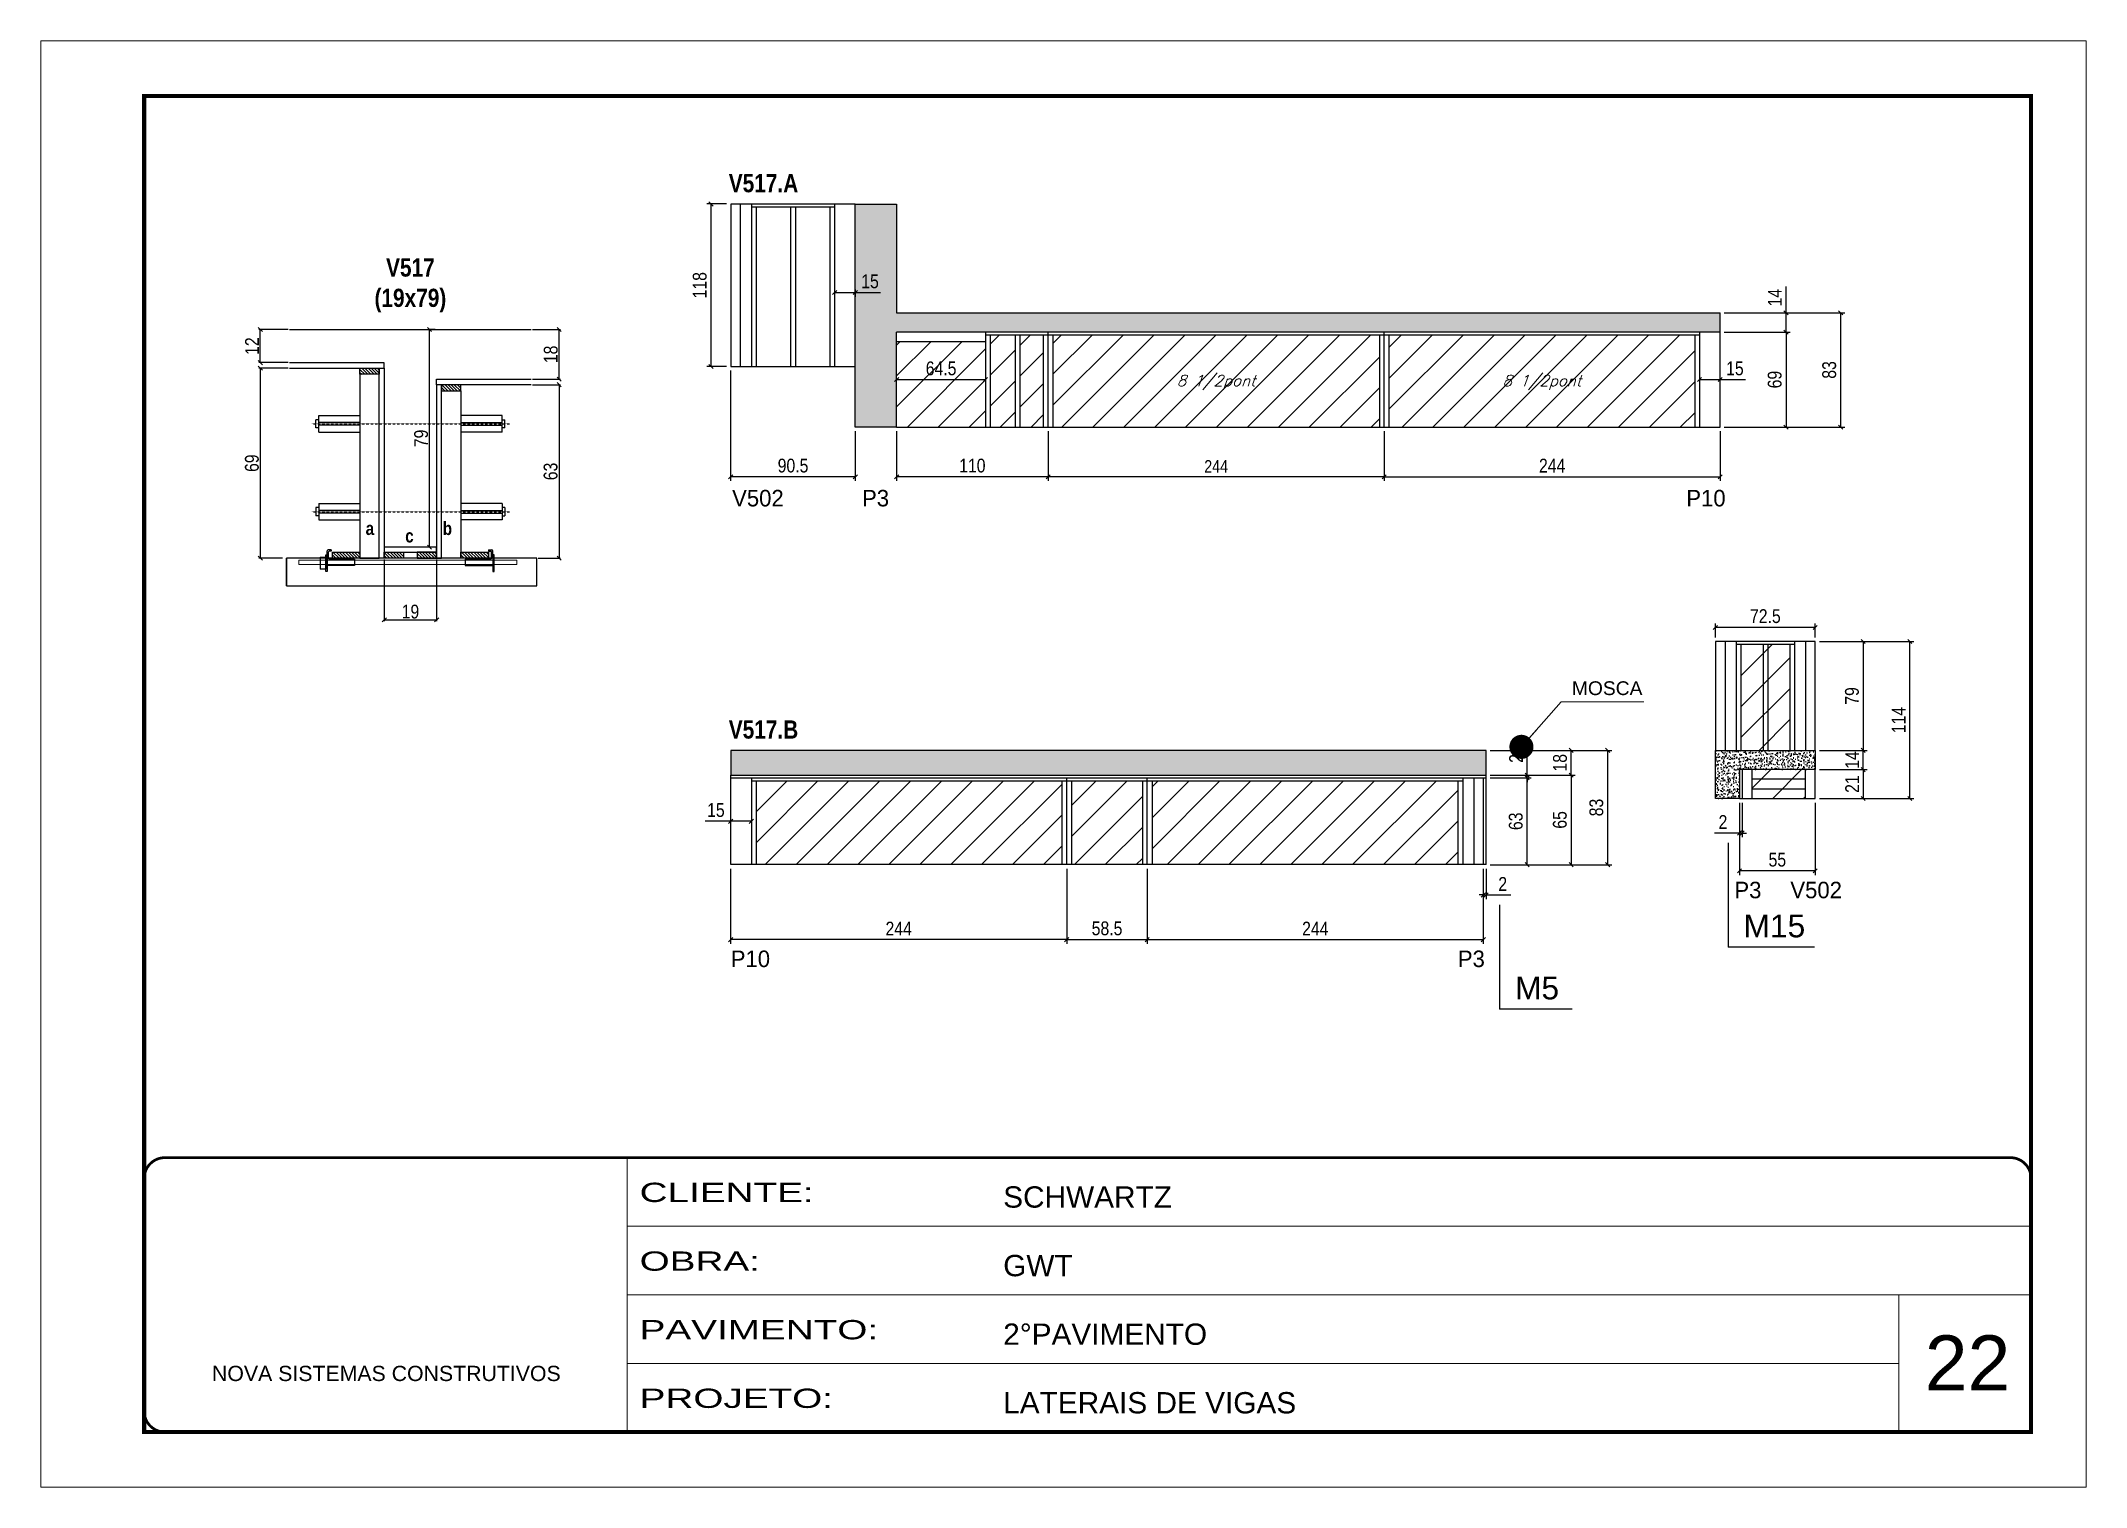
# Model space of a CAD drawing. Extents: x 13154 to 22413, y 1253 to 30260.
# Drawn here: x 14753 to 16238, y 23076 to 24126 of the extents above; entities that cross this region are included whole.
import ezdxf

# ---------------------------------------------------------------- set-up
doc = ezdxf.new("R2010")
doc.units = 0
for name, pattern in [('CONTINUO', [0]), ('DASHED', [0.75, 0.5, -0.25]), ('HIDDEN', [0.375, 0.25, -0.125])]:
    doc.linetypes.add(name, pattern=pattern)
for name, color, linetype in [('5', 5, 'Continuous'), ('barrote', 251, 'Continuous'), ('COTA', 241, 'Continuous'), ('detalhes', 4, 'Continuous'), ('NOMENCLATURA', 7, 'Continuous'), ('Painéis', 200, 'Continuous'), ('presilha', 1, 'Continuous'), ('SARR_2.2x10', 60, 'Continuous'), ('SARR_2.2x7', 40, 'Continuous'), ('SARR_3.5x7', 81, 'Continuous'), ('TENSOR', 3, 'Continuous'), ('texto', 7, 'Continuous')]:
    doc.layers.add(name, color=color, linetype=linetype)
for name, color, linetype, lineweight in [('CARIMBO', 255, 'Continuous', 9), ('CONCRETO', 251, 'Continuous', 25), ('Folhas', 255, 'Continuous', 9), ('Hachura', 251, 'Continuous', 9), ('SARRAFO DE PRESSAO', 251, 'DASHED', 9), ('SCO-___-LAJ', 2, 'Continuous', 0)]:
    doc.layers.add(name, color=color, linetype=linetype, lineweight=lineweight)
doc.styles.add('ARIAL', font='arial.ttf')
doc.styles.add('COTA TECNICA', font='techl___.ttf', dxfattribs={"height": 10})
doc.styles.add('COTA TECNICA 2X', font='techl___.ttf', dxfattribs={"height": 10})
doc.styles.add('COTA TECNICA-50', font='techl___.ttf', dxfattribs={"height": 9})
doc.styles.add('Romans', font='romans.shx')
doc.styles.add('ROMAS860', font='ROMAS860.SHX')
doc.styles.get("Standard").update_dxf_attribs({"font": 'arial.ttf'})
doc.styles.add('TECNICA', font='techb___.ttf', dxfattribs={"height": 10})
doc.styles.add('Tecnologia', font='')
doc.styles.get('Tecnologia').set_extended_font_data('Forgotten Futurist')
doc.dimstyles.new('3x', dxfattribs={"dimtxt": 10, "dimasz": 5, "dimexe": 7, "dimexo": 5, "dimgap": 4, "dimtad": 1, "dimdec": 4, "dimlfac": 0.333333, "dimdsep": 46, "dimtxsty": 'Standard', "dimblk": 'DOT', "dimcen": 0.09, "dimclrd": 1, "dimclre": 1, "dimclrt": 2, "dimadec": 0, "dimazin": 2, "dimtfac": 1, "dimtdec": 4, "dimtmove": 0, "dimatfit": 3, "dimldrblk": 'DOT', "dimfxl": 1, "dimtolj": 1, "dimtzin": 0, "dimlwd": 9, "dimlwe": 9, "dimarcsym": 0})
doc.dimstyles.new('COTA PAINEL-50', dxfattribs={"dimtxt": 9, "dimasz": 3, "dimexe": 3, "dimexo": 3, "dimgap": 3, "dimtad": 1, "dimdec": 1, "dimzin": 12, "dimdsep": 46, "dimtxsty": 'COTA TECNICA-50', "dimblk1": 'OBLIQUE', "dimblk2": 'OBLIQUE', "dimsah": 1, "dimcen": 0.9, "dimclrd": 4, "dimclre": 4, "dimclrt": 240, "dimadec": 1, "dimazin": 3, "dimtfac": 1, "dimtdec": 1, "dimtmove": 0, "dimatfit": 3, "dimfxl": 1, "dimtolj": 1, "dimtzin": 12, "dimarcsym": 0})
doc.dimstyles.new('PAINEL', dxfattribs={"dimtxt": 10, "dimasz": 3, "dimexe": 3, "dimexo": 3, "dimgap": 3, "dimtad": 1, "dimdec": 1, "dimzin": 12, "dimdsep": 46, "dimtxsty": 'COTA TECNICA', "dimblk1": 'OBLIQUE', "dimblk2": 'OBLIQUE', "dimsah": 1, "dimcen": 0.9, "dimclrd": 4, "dimclre": 4, "dimclrt": 240, "dimadec": 1, "dimazin": 3, "dimtfac": 1, "dimtdec": 1, "dimtmove": 0, "dimatfit": 3, "dimfxl": 1, "dimtolj": 1, "dimtzin": 12, "dimarcsym": 0})
doc.dimstyles.new('SECAO', dxfattribs={"dimscale": 0.333333, "dimtxt": 5, "dimasz": 9, "dimexe": 3, "dimexo": 3, "dimgap": 3, "dimtad": 1, "dimdec": 1, "dimlfac": 0.5, "dimzin": 12, "dimdsep": 46, "dimtxsty": 'COTA TECNICA 2X', "dimblk1": 'OBLIQUE', "dimblk2": 'OBLIQUE', "dimsah": 1, "dimcen": 0.9, "dimclrd": 4, "dimclre": 4, "dimclrt": 240, "dimadec": 1, "dimazin": 3, "dimtfac": 1, "dimtdec": 1, "dimtmove": 0, "dimatfit": 3, "dimfxl": 1, "dimtolj": 1, "dimtzin": 12, "dimarcsym": 0})

msp = doc.modelspace()

# ---------------------------------------------------------------- texts
at = {"layer": '5', "linetype": 'Continuous', "style": 'ROMAS860'}
for s, p in [('V502', (15254.76, 23788.32)), ('P3', (15349.11, 23788.32)), ('P10', (15947.59, 23788.32)), ('P3', (15982.5, 23503.81)), ('V502', (16023.14, 23503.81)), ('P10', (15253.76, 23453.85)), ('P3', (15781.71, 23453.85))]:
    msp.add_text(s, height=12, rotation=359.99996, dxfattribs=at).set_placement(p)
at = {"layer": 'CARIMBO', "style": 'ARIAL'}
for s, height, p in [('MOSCA', 10, (15864.52, 23651.34)), ('22', 40, (16120.74, 23146.44))]:
    msp.add_text(s, height=height, dxfattribs=at).set_placement(p)
at = {"layer": 'detalhes', "style": 'TECNICA'}
for s, p in [('a', (14988.69, 23767.57)), ('b', (15044.67, 23767.56)), ('c', (15017.41, 23762.15))]:
    msp.add_text(s, height=9.6, dxfattribs=at).set_placement(p)
at = {"layer": 'NOMENCLATURA', "style": 'TECNICA'}
for s, p in [('V517.A', (15252.34, 24016.4)), ('V517.B', (15252.34, 23619.74))]:
    msp.add_text(s, height=13.2, dxfattribs=at).set_placement(p)
at = {"layer": 'NOMENCLATURA', "linetype": 'Continuous'}
for s, p in [('M15', (15989.12, 23475.47)), ('M5', (15823.21, 23430.4))]:
    msp.add_text(s, height=16.5, dxfattribs=at).set_placement(p)
at = {"layer": 'NOMENCLATURA', "insert": (15021.17, 23968.37), "char_height": 13.2, "attachment_point": 2, "style": 'TECNICA'}
msp.add_mtext_dynamic_manual_height_columns('V517\\P(19x79)', width=300.2766, gutter_width=1, heights=[0], dxfattribs=at)
at = {"layer": 'texto', "color": 2, "char_height": 8, "attachment_point": 5, "style": 'Romans'}
for insert in [(15606.22, 23878.38), (15842.72, 23878.38)]:
    msp.add_mtext('{\\Q19;\\C256;8 1/2pont}', dxfattribs=dict(at, insert=insert))

# ---------------------------------------------------------------- blocks, each defined once
blk = doc.blocks.new('9999999999')
at = {"color": 30, "linetype": 'CONTINUO'}
for p, q in [((98564.6, 34230.2), (98564.6, 34429.4)), ((98564.6, 34379.6), (99584, 34379.6)), ((98564.6, 34329.8), (99488, 34329.8)), ((99584, 34329.8), (99488, 34329.8)), ((99488, 34329.8), (99488, 34230.2)), ((98564.6, 34280), (99488, 34280))]:
    blk.add_line(p, q, dxfattribs=at)
at = {"color": 30, "linetype": 'CONTINUO', "const_width": 2}
blk.add_lwpolyline([(99584, 34230.2), (99584, 34414.4, 0.414214), (99569, 34429.4), (98229, 34429.4, 0.414214), (98214, 34414.4), (98214, 34245.2, 0.414214), (98229, 34230.2), (99584, 34230.2)], format="xyb", dxfattribs=at)
at = {"layer": 'Folhas'}
blk.add_lwpolyline([(98139, 34190.2), (99624, 34190.2), (99624, 35240.2), (98139, 35240.2)], close=True, dxfattribs=at)
at = {"layer": 'Folhas', "color": 30, "const_width": 3}
blk.add_lwpolyline([(98214, 34230.2), (99584, 34230.2), (99584, 35200.2), (98214, 35200.2)], close=True, dxfattribs=at)
at = {"color": 7, "linetype": 'Continuous', "ltscale": 5, "style": 'ARIAL'}
for s, height, p in [('SCHWARTZ', 15.48, (98837.7, 34393.1)), ('GWT', 15.48, (98837.7, 34343.3)), ('2°PAVIMENTO', 15.483, (98837.7, 34293.5)), ('NOVA SISTEMAS CONSTRUTIVOS', 11.059, (98263.2, 34267.2)), ('LATERAIS DE VIGAS', 15.483, (98837.7, 34243.7))]:
    blk.add_text(s, height=height, dxfattribs=at).set_placement(p)
at = {"layer": 'Folhas', "color": 7, "style": 'Tecnologia', "width": 1.5}
for s, p in [('CLIENTE:', (98573.7, 34397.2)), ('OBRA:', (98573.7, 34347.3)), ('PAVIMENTO:', (98573.7, 34297.5)), ('PROJETO:', (98573.7, 34247.7))]:
    blk.add_text(s, height=14, dxfattribs=at).set_placement(p)
blk = doc.blocks.new('PRESILHA METÁLICA 1')
at = {"layer": 'presilha'}
for p, q in [((0, 13), (6, 13)), ((0, 13), (0, 0)), ((6, 0), (0, 0)), ((6, 15.5), (7.5, 15.5)), ((6, -2.5), (6, 15.5)), ((6, 13), (6, 0)), ((7.5, 10.6), (7.5, 19.9)), ((7.5, 15.5), (7.5, -2.5)), ((37.5, 4.1), (7.5, 4.1)), ((12, 21), (8.6, 21)), ((9, 11.6), (9, 18.9)), ((12, 19.5), (9.6, 19.5)), ((37.5, 11), (9.6, 11)), ((12, 21), (12, 19.5)), ((37.5, 11), (37.5, 4.1)), ((7.5, -2.5), (6, -2.5))]:
    blk.add_line(p, q, dxfattribs=at)
for centre, radius, start, end in [((8.6, 19.9), 1.14, 90, 180), ((9.6, 18.9), 0.57, 90, 180), ((9.6, 11.6), 0.57, 180, 270)]:
    blk.add_arc(centre, radius, start, end, dxfattribs=at)
blk = doc.blocks.new('PRESILHA METÁLICA 2')
at = {"layer": 'presilha'}
for p, q in [((-5.2, 23.5), (-5.2, 22)), ((-5.2, 23.5), (-1.9, 23.5)), ((-0.8, 14.6), (-0.8, 22.4)), ((-30.8, 13.5), (-30.8, 6.6)), ((-30.8, 13.5), (-2.8, 13.5)), ((-30.8, 6.6), (-0.8, 6.6)), ((-5.2, 22), (-2.8, 22)), ((-2.2, 14.1), (-2.2, 21.4)), ((0.8, 18), (-0.8, 18)), ((-0.8, 18), (-0.8, 0)), ((-0.8, 0), (0.8, 0)), ((0.8, 0), (0.8, 18))]:
    blk.add_line(p, q, dxfattribs=at)
for centre, radius, start, end in [((-1.9, 22.4), 1.14, 0, 90), ((-2.8, 21.4), 0.57, 0, 90), ((-2.8, 14.1), 0.57, 270, 0)]:
    blk.add_arc(centre, radius, start, end, dxfattribs=at)
blk = doc.blocks.new('_Oblique')
at = {"color": 0, "linetype": 'ByBlock', "lineweight": -2}
blk.add_line((-0.5, -0.5), (0.5, 0.5), dxfattribs=at)
blk = doc.blocks.new('*D516')
at = {"layer": 'COTA', "color": 4, "lineweight": -2, "transparency": 16777216}
for p, q in [((15109.9, 23876.7), (15130.2, 23876.7)), ((15129.2, 23876.7), (15129.2, 23750.7)), ((15114, 23750.7), (15130.2, 23750.7))]:
    blk.add_line(p, q, dxfattribs=at)
at = {"layer": 'Defpoints', "color": 0, "transparency": 16777216}
for p in [(15108.9, 23876.7), (15113, 23750.7), (15129.2, 23750.7)]:
    blk.add_point(p, dxfattribs=at)
at = {"layer": 'COTA', "color": 4, "lineweight": -2, "transparency": 16777216, "xscale": 3, "yscale": 3, "zscale": 3}
for p, rotation in [((15129.2, 23876.7), 90), ((15129.2, 23750.7), 270)]:
    blk.add_blockref('_Oblique', p, dxfattribs=dict(at, rotation=rotation))
at = {"layer": 'COTA', "color": 240, "transparency": 16777216, "insert": (15123, 23813.7), "char_height": 10, "attachment_point": 5, "rotation": 90, "style": 'COTA TECNICA 2X'}
blk.add_mtext('\\A1;63', dxfattribs=at)
blk = doc.blocks.new('*D517')
at = {"layer": 'COTA', "color": 4, "lineweight": -2, "transparency": 16777216}
for p, q in [((15109.9, 23916.7), (15130.2, 23916.7)), ((15129.2, 23880.7), (15129.2, 23916.7)), ((15109.9, 23880.7), (15130.2, 23880.7))]:
    blk.add_line(p, q, dxfattribs=at)
at = {"layer": 'Defpoints', "color": 0, "transparency": 16777216}
for p in [(15108.9, 23916.7), (15129.2, 23916.7), (15108.9, 23880.7)]:
    blk.add_point(p, dxfattribs=at)
at = {"layer": 'COTA', "color": 4, "lineweight": -2, "transparency": 16777216, "xscale": 3, "yscale": 3, "zscale": 3}
for p, rotation in [((15129.2, 23916.7), 90), ((15129.2, 23880.7), 270)]:
    blk.add_blockref('_Oblique', p, dxfattribs=dict(at, rotation=rotation))
at = {"layer": 'COTA', "color": 240, "transparency": 16777216, "insert": (15123.1, 23898.7), "char_height": 10, "attachment_point": 5, "rotation": 90, "style": 'COTA TECNICA 2X'}
blk.add_mtext('\\A1;18', dxfattribs=at)
blk = doc.blocks.new('*D518')
at = {"layer": 'COTA', "color": 4, "lineweight": -2, "transparency": 16777216}
for p, q in [((14932.5, 23888.7), (14911.2, 23888.7)), ((14912.2, 23888.7), (14912.2, 23750.7)), ((14928.4, 23750.7), (14911.2, 23750.7))]:
    blk.add_line(p, q, dxfattribs=at)
at = {"layer": 'Defpoints', "color": 0, "transparency": 16777216}
for p in [(14933.5, 23888.7), (14912.2, 23750.7), (14929.4, 23750.7)]:
    blk.add_point(p, dxfattribs=at)
at = {"layer": 'COTA', "color": 4, "lineweight": -2, "transparency": 16777216, "xscale": 3, "yscale": 3, "zscale": 3}
for p, rotation in [((14912.2, 23888.7), 90), ((14912.2, 23750.7), 270)]:
    blk.add_blockref('_Oblique', p, dxfattribs=dict(at, rotation=rotation))
at = {"layer": 'COTA', "color": 240, "transparency": 16777216, "insert": (14906.1, 23819.7), "char_height": 10, "attachment_point": 5, "rotation": 90, "style": 'COTA TECNICA 2X'}
blk.add_mtext('\\A1;69', dxfattribs=at)
blk = doc.blocks.new('*D520')
at = {"layer": 'COTA', "color": 4, "lineweight": -2, "transparency": 16777216}
for p, q in [((15039.2, 23916.7), (15034.1, 23916.7)), ((15035.1, 23758.7), (15035.1, 23916.7)), ((15039.2, 23758.7), (15034.1, 23758.7))]:
    blk.add_line(p, q, dxfattribs=at)
at = {"layer": 'Defpoints', "color": 0, "transparency": 16777216}
for p in [(15035.1, 23916.7), (15040.2, 23916.7), (15040.2, 23758.7)]:
    blk.add_point(p, dxfattribs=at)
at = {"layer": 'COTA', "color": 4, "lineweight": -2, "transparency": 16777216, "xscale": 3, "yscale": 3, "zscale": 3}
for p, rotation in [((15035.1, 23916.7), 90), ((15035.1, 23758.7), 270)]:
    blk.add_blockref('_Oblique', p, dxfattribs=dict(at, rotation=rotation))
at = {"layer": 'COTA', "color": 240, "transparency": 16777216, "insert": (15029, 23837.7), "char_height": 10, "attachment_point": 5, "rotation": 90, "style": 'COTA TECNICA 2X'}
blk.add_mtext('\\A1;79', dxfattribs=at)
blk = doc.blocks.new('*D521')
at = {"layer": 'COTA', "color": 4, "lineweight": -2, "transparency": 16777216}
for p, q in [((14932.5, 23916.7), (14911.2, 23916.7)), ((14912.2, 23892.7), (14912.2, 23916.7)), ((14932.5, 23892.7), (14911.2, 23892.7))]:
    blk.add_line(p, q, dxfattribs=at)
at = {"layer": 'Defpoints', "color": 0, "transparency": 16777216}
for p in [(14912.2, 23916.7), (14933.5, 23916.7), (14933.5, 23892.7)]:
    blk.add_point(p, dxfattribs=at)
at = {"layer": 'COTA', "color": 4, "lineweight": -2, "transparency": 16777216, "xscale": 3, "yscale": 3, "zscale": 3}
for p, rotation in [((14912.2, 23916.7), 90), ((14912.2, 23892.7), 270)]:
    blk.add_blockref('_Oblique', p, dxfattribs=dict(at, rotation=rotation))
at = {"layer": 'COTA', "color": 240, "transparency": 16777216, "insert": (14906.2, 23904.7), "char_height": 10, "attachment_point": 5, "rotation": 90, "style": 'COTA TECNICA 2X'}
blk.add_mtext('\\A1;12', dxfattribs=at)
blk = doc.blocks.new('*D522')
at = {"layer": 'COTA', "color": 4, "lineweight": -2, "transparency": 16777216}
for p, q in [((15002.2, 23749.7), (15002.2, 23704.9)), ((15040.2, 23749.7), (15040.2, 23704.9)), ((15002.2, 23705.9), (15040.2, 23705.9))]:
    blk.add_line(p, q, dxfattribs=at)
at = {"layer": 'Defpoints', "color": 0, "transparency": 16777216}
for p in [(15002.2, 23750.7), (15040.2, 23750.7), (15040.2, 23705.9)]:
    blk.add_point(p, dxfattribs=at)
at = {"layer": 'COTA', "color": 4, "lineweight": -2, "transparency": 16777216, "xscale": 3, "yscale": 3, "zscale": 3, "rotation": 180}
blk.add_blockref('_Oblique', (15002.2, 23705.9), dxfattribs=at)
at = {"layer": 'COTA', "color": 4, "lineweight": -2, "transparency": 16777216, "xscale": 3, "yscale": 3, "zscale": 3}
blk.add_blockref('_Oblique', (15040.2, 23705.9), dxfattribs=at)
at = {"layer": 'COTA', "color": 240, "transparency": 16777216, "insert": (15021.2, 23711.9), "char_height": 10, "attachment_point": 5, "style": 'COTA TECNICA 2X'}
blk.add_mtext('\\A1;19', dxfattribs=at)
blk = doc.blocks.new('*D523')
at = {"layer": 'COTA', "color": 4, "lineweight": -2, "transparency": 16777216}
for p, q in [((15253.7, 23886.9), (15253.7, 23806.8)), ((15344.2, 23842.9), (15344.2, 23806.8)), ((15344.2, 23809.8), (15253.7, 23809.8))]:
    blk.add_line(p, q, dxfattribs=at)
at = {"layer": 'Defpoints', "color": 0, "transparency": 16777216}
for p in [(15253.7, 23889.9), (15344.2, 23845.9), (15253.7, 23809.8)]:
    blk.add_point(p, dxfattribs=at)
at = {"layer": 'COTA', "color": 4, "lineweight": -2, "transparency": 16777216, "xscale": 3, "yscale": 3, "zscale": 3, "rotation": 180}
blk.add_blockref('_Oblique', (15253.7, 23809.8), dxfattribs=at)
at = {"layer": 'COTA', "color": 4, "lineweight": -2, "transparency": 16777216, "xscale": 3, "yscale": 3, "zscale": 3}
blk.add_blockref('_Oblique', (15344.2, 23809.8), dxfattribs=at)
at = {"layer": 'COTA', "color": 240, "transparency": 16777216, "insert": (15299, 23817.9), "char_height": 10, "attachment_point": 5, "style": 'COTA TECNICA'}
blk.add_mtext('\\A1;90.5', dxfattribs=at)
blk = doc.blocks.new('*D524')
at = {"layer": 'COTA', "color": 4, "lineweight": -2, "transparency": 16777216}
for p, q in [((15329.2, 23945.9), (15329.2, 23940.6)), ((15329.2, 23943.6), (15344.2, 23943.6)), ((15344.2, 23945.9), (15344.2, 23940.6)), ((15344.2, 23943.6), (15362.6, 23943.6))]:
    blk.add_line(p, q, dxfattribs=at)
at = {"layer": 'Defpoints', "color": 0, "transparency": 16777216}
for p in [(15329.2, 23948.9), (15344.2, 23948.9), (15344.2, 23943.6)]:
    blk.add_point(p, dxfattribs=at)
at = {"layer": 'COTA', "color": 4, "lineweight": -2, "transparency": 16777216, "xscale": 3, "yscale": 3, "zscale": 3, "rotation": 180}
blk.add_blockref('_Oblique', (15329.2, 23943.6), dxfattribs=at)
at = {"layer": 'COTA', "color": 4, "lineweight": -2, "transparency": 16777216, "xscale": 3, "yscale": 3, "zscale": 3}
blk.add_blockref('_Oblique', (15344.2, 23943.6), dxfattribs=at)
at = {"layer": 'COTA', "color": 240, "transparency": 16777216, "insert": (15354.9, 23951.7), "char_height": 10, "attachment_point": 5, "style": 'COTA TECNICA'}
blk.add_mtext('\\A1;15', dxfattribs=at)
blk = doc.blocks.new('*D519')
at = {"layer": 'COTA', "color": 4, "linetype": 'ByBlock', "lineweight": -2, "transparency": 16777216}
for p, q in [((15484.2, 23842.9), (15484.2, 23806.8)), ((15728.2, 23842.9), (15728.2, 23806.8)), ((15728.2, 23809.8), (15484.2, 23809.8))]:
    blk.add_line(p, q, dxfattribs=at)
at = {"layer": 'Defpoints', "color": 0, "linetype": 'ByBlock', "transparency": 16777216}
for p in [(15484.2, 23845.9), (15728.2, 23845.9), (15484.2, 23809.8)]:
    blk.add_point(p, dxfattribs=at)
at = {"layer": 'COTA', "color": 4, "linetype": 'ByBlock', "lineweight": -2, "transparency": 16777216, "xscale": 3, "yscale": 3, "zscale": 3, "rotation": 180}
blk.add_blockref('_Oblique', (15484.2, 23809.8), dxfattribs=at)
at = {"layer": 'COTA', "color": 4, "linetype": 'ByBlock', "lineweight": -2, "transparency": 16777216, "xscale": 3, "yscale": 3, "zscale": 3}
blk.add_blockref('_Oblique', (15728.2, 23809.8), dxfattribs=at)
at = {"layer": 'COTA', "color": 240, "linetype": 'ByBlock', "transparency": 16777216, "insert": (15606.2, 23817.4), "char_height": 9, "attachment_point": 5, "style": 'COTA TECNICA-50'}
blk.add_mtext('\\A1;244', dxfattribs=at)
blk = doc.blocks.new('*D525')
at = {"layer": 'COTA', "color": 4, "linetype": 'ByBlock', "lineweight": -2, "transparency": 16777216}
for p, q in [((15728.2, 23842.9), (15728.2, 23806.8)), ((15972.2, 23842.9), (15972.2, 23806.8)), ((15728.2, 23809.8), (15972.2, 23809.8))]:
    blk.add_line(p, q, dxfattribs=at)
at = {"layer": 'Defpoints', "color": 0, "linetype": 'ByBlock', "transparency": 16777216}
for p in [(15728.2, 23845.9), (15972.2, 23845.9), (15972.2, 23809.8)]:
    blk.add_point(p, dxfattribs=at)
at = {"layer": 'COTA', "color": 4, "linetype": 'ByBlock', "lineweight": -2, "transparency": 16777216, "xscale": 3, "yscale": 3, "zscale": 3, "rotation": 180}
blk.add_blockref('_Oblique', (15728.2, 23809.8), dxfattribs=at)
at = {"layer": 'COTA', "color": 4, "linetype": 'ByBlock', "lineweight": -2, "transparency": 16777216, "xscale": 3, "yscale": 3, "zscale": 3}
blk.add_blockref('_Oblique', (15972.2, 23809.8), dxfattribs=at)
at = {"layer": 'COTA', "color": 240, "linetype": 'ByBlock', "transparency": 16777216, "insert": (15850.2, 23817.9), "char_height": 10, "attachment_point": 5, "style": 'COTA TECNICA'}
blk.add_mtext('\\A1;244', dxfattribs=at)
blk = doc.blocks.new('*D526')
at = {"layer": 'COTA', "color": 4, "linetype": 'ByBlock', "lineweight": -2, "transparency": 16777216}
for p, q in [((15374.2, 23842.9), (15374.2, 23806.8)), ((15484.2, 23842.9), (15484.2, 23806.8)), ((15484.2, 23809.8), (15374.2, 23809.8))]:
    blk.add_line(p, q, dxfattribs=at)
at = {"layer": 'Defpoints', "color": 0, "linetype": 'ByBlock', "transparency": 16777216}
for p in [(15374.2, 23845.9), (15484.2, 23845.9), (15374.2, 23809.8)]:
    blk.add_point(p, dxfattribs=at)
at = {"layer": 'COTA', "color": 4, "linetype": 'ByBlock', "lineweight": -2, "transparency": 16777216, "xscale": 3, "yscale": 3, "zscale": 3, "rotation": 180}
blk.add_blockref('_Oblique', (15374.2, 23809.8), dxfattribs=at)
at = {"layer": 'COTA', "color": 4, "linetype": 'ByBlock', "lineweight": -2, "transparency": 16777216, "xscale": 3, "yscale": 3, "zscale": 3}
blk.add_blockref('_Oblique', (15484.2, 23809.8), dxfattribs=at)
at = {"layer": 'COTA', "color": 240, "linetype": 'ByBlock', "transparency": 16777216, "insert": (15429.2, 23817.9), "char_height": 10, "attachment_point": 5, "style": 'COTA TECNICA'}
blk.add_mtext('\\A1;110', dxfattribs=at)
blk = doc.blocks.new('*D527')
at = {"layer": 'COTA', "color": 4, "lineweight": -2, "transparency": 16777216}
blk.add_line((15374.2, 23880.4), (15438.7, 23880.4), dxfattribs=at)
at = {"layer": 'Defpoints', "color": 0, "transparency": 16777216}
for p in [(15374.2, 23880.4), (15438.7, 23880.4), (15438.7, 23880.4)]:
    blk.add_point(p, dxfattribs=at)
at = {"layer": 'COTA', "color": 4, "lineweight": -2, "transparency": 16777216, "xscale": 3, "yscale": 3, "zscale": 3, "rotation": 180}
blk.add_blockref('_Oblique', (15374.2, 23880.4), dxfattribs=at)
at = {"layer": 'COTA', "color": 4, "lineweight": -2, "transparency": 16777216, "xscale": 3, "yscale": 3, "zscale": 3}
blk.add_blockref('_Oblique', (15438.7, 23880.4), dxfattribs=at)
at = {"layer": 'COTA', "color": 240, "transparency": 16777216, "insert": (15406.5, 23888.5), "char_height": 10, "attachment_point": 5, "style": 'COTA TECNICA'}
blk.add_mtext('\\A1;64.5', dxfattribs=at)
blk = doc.blocks.new('*D528')
at = {"layer": 'COTA', "color": 4, "lineweight": -2, "transparency": 16777216}
for p, q in [((15250.7, 24007.9), (15236.4, 24007.9)), ((15239.4, 24007.9), (15239.4, 23889.9)), ((15250.7, 23889.9), (15236.4, 23889.9))]:
    blk.add_line(p, q, dxfattribs=at)
at = {"layer": 'Defpoints', "color": 0, "transparency": 16777216}
for p in [(15253.7, 24007.9), (15239.4, 23889.9), (15253.7, 23889.9)]:
    blk.add_point(p, dxfattribs=at)
at = {"layer": 'COTA', "color": 4, "lineweight": -2, "transparency": 16777216, "xscale": 3, "yscale": 3, "zscale": 3}
for p, rotation in [((15239.4, 24007.9), 90), ((15239.4, 23889.9), 270)]:
    blk.add_blockref('_Oblique', p, dxfattribs=dict(at, rotation=rotation))
at = {"layer": 'COTA', "color": 240, "transparency": 16777216, "insert": (15231.3, 23948.9), "char_height": 10, "attachment_point": 5, "rotation": 90, "style": 'COTA TECNICA'}
blk.add_mtext('\\A1;118', dxfattribs=at)
blk = doc.blocks.new('*D529')
at = {"layer": 'COTA', "color": 4, "lineweight": -2, "transparency": 16777216}
for p, q in [((15957.2, 23880.4), (15972.2, 23880.4)), ((15972.2, 23880.4), (15990.6, 23880.4))]:
    blk.add_line(p, q, dxfattribs=at)
at = {"layer": 'Defpoints', "color": 0, "transparency": 16777216}
for p in [(15957.2, 23880.4), (15972.2, 23880.4), (15972.2, 23880.4)]:
    blk.add_point(p, dxfattribs=at)
at = {"layer": 'COTA', "color": 4, "lineweight": -2, "transparency": 16777216, "xscale": 3, "yscale": 3, "zscale": 3, "rotation": 180}
blk.add_blockref('_Oblique', (15957.2, 23880.4), dxfattribs=at)
at = {"layer": 'COTA', "color": 4, "lineweight": -2, "transparency": 16777216, "xscale": 3, "yscale": 3, "zscale": 3}
blk.add_blockref('_Oblique', (15972.2, 23880.4), dxfattribs=at)
at = {"layer": 'COTA', "color": 240, "transparency": 16777216, "insert": (15982.9, 23888.5), "char_height": 10, "attachment_point": 5, "style": 'COTA TECNICA'}
blk.add_mtext('\\A1;15', dxfattribs=at)
blk = doc.blocks.new('*D530')
at = {"layer": 'COTA', "color": 4, "lineweight": -2, "transparency": 16777216}
for p, q in [((15975.2, 23914.9), (16023, 23914.9)), ((16020, 23914.9), (16020, 23845.9)), ((15975.2, 23845.9), (16023, 23845.9))]:
    blk.add_line(p, q, dxfattribs=at)
at = {"layer": 'Defpoints', "color": 0, "transparency": 16777216}
for p in [(15972.2, 23914.9), (15972.2, 23845.9), (16020, 23845.9)]:
    blk.add_point(p, dxfattribs=at)
at = {"layer": 'COTA', "color": 4, "lineweight": -2, "transparency": 16777216, "xscale": 3, "yscale": 3, "zscale": 3}
for p, rotation in [((16020, 23914.9), 90), ((16020, 23845.9), 270)]:
    blk.add_blockref('_Oblique', p, dxfattribs=dict(at, rotation=rotation))
at = {"layer": 'COTA', "color": 240, "transparency": 16777216, "insert": (16011.8, 23880.4), "char_height": 10, "attachment_point": 5, "rotation": 90, "style": 'COTA TECNICA'}
blk.add_mtext('\\A1;69', dxfattribs=at)
blk = doc.blocks.new('*D531')
at = {"layer": 'COTA', "color": 4, "lineweight": -2, "transparency": 16777216}
for p, q in [((16020, 23928.9), (16020, 23948)), ((15975.2, 23928.9), (16023, 23928.9)), ((16020, 23914.9), (16020, 23928.9)), ((15975.2, 23914.9), (16023, 23914.9))]:
    blk.add_line(p, q, dxfattribs=at)
at = {"layer": 'Defpoints', "color": 0, "transparency": 16777216}
for p in [(15972.2, 23928.9), (16020, 23928.9), (15972.2, 23914.9)]:
    blk.add_point(p, dxfattribs=at)
at = {"layer": 'COTA', "color": 4, "lineweight": -2, "transparency": 16777216, "xscale": 3, "yscale": 3, "zscale": 3}
for p, rotation in [((16020, 23928.9), 90), ((16020, 23914.9), 270)]:
    blk.add_blockref('_Oblique', p, dxfattribs=dict(at, rotation=rotation))
at = {"layer": 'COTA', "color": 240, "transparency": 16777216, "insert": (16011.9, 23939.9), "char_height": 10, "attachment_point": 5, "rotation": 90, "style": 'COTA TECNICA'}
blk.add_mtext('\\A1;14', dxfattribs=at)
blk = doc.blocks.new('*D532')
at = {"layer": 'COTA', "color": 4, "lineweight": -2, "transparency": 16777216}
for p, q in [((15975.2, 23928.9), (16062.7, 23928.9)), ((16059.7, 23845.9), (16059.7, 23928.9)), ((15975.2, 23845.9), (16062.7, 23845.9))]:
    blk.add_line(p, q, dxfattribs=at)
at = {"layer": 'Defpoints', "color": 0, "transparency": 16777216}
for p in [(15972.2, 23928.9), (16059.7, 23928.9), (15972.2, 23845.9)]:
    blk.add_point(p, dxfattribs=at)
at = {"layer": 'COTA', "color": 4, "lineweight": -2, "transparency": 16777216, "xscale": 3, "yscale": 3, "zscale": 3}
for p, rotation in [((16059.7, 23928.9), 90), ((16059.7, 23845.9), 270)]:
    blk.add_blockref('_Oblique', p, dxfattribs=dict(at, rotation=rotation))
at = {"layer": 'COTA', "color": 240, "transparency": 16777216, "insert": (16051.4, 23887.4), "char_height": 10, "attachment_point": 5, "rotation": 90, "style": 'COTA TECNICA'}
blk.add_mtext('\\A1;83', dxfattribs=at)
blk = doc.blocks.new('*D536')
at = {"layer": 'COTA', "color": 4, "linetype": 'ByBlock', "lineweight": -2, "transparency": 16777216}
for p, q in [((15253.7, 23525.2), (15253.7, 23470.8)), ((15497.7, 23525.2), (15497.7, 23470.8)), ((15497.7, 23473.8), (15253.7, 23473.8))]:
    blk.add_line(p, q, dxfattribs=at)
at = {"layer": 'Defpoints', "color": 0, "linetype": 'ByBlock', "transparency": 16777216}
for p in [(15253.7, 23528.2), (15497.7, 23528.2), (15253.7, 23473.8)]:
    blk.add_point(p, dxfattribs=at)
at = {"layer": 'COTA', "color": 4, "linetype": 'ByBlock', "lineweight": -2, "transparency": 16777216, "xscale": 3, "yscale": 3, "zscale": 3, "rotation": 180}
blk.add_blockref('_Oblique', (15253.7, 23473.8), dxfattribs=at)
at = {"layer": 'COTA', "color": 4, "linetype": 'ByBlock', "lineweight": -2, "transparency": 16777216, "xscale": 3, "yscale": 3, "zscale": 3}
blk.add_blockref('_Oblique', (15497.7, 23473.8), dxfattribs=at)
at = {"layer": 'COTA', "color": 240, "linetype": 'ByBlock', "transparency": 16777216, "insert": (15375.7, 23481.8), "char_height": 10, "attachment_point": 5, "style": 'COTA TECNICA'}
blk.add_mtext('\\A1;244', dxfattribs=at)
blk = doc.blocks.new('*D533')
at = {"layer": 'COTA', "color": 4, "linetype": 'ByBlock', "lineweight": -2, "transparency": 16777216}
for p, q in [((15805.2, 23593.2), (15867, 23593.2)), ((15864, 23593.2), (15864, 23528.2)), ((15805.2, 23528.2), (15867, 23528.2))]:
    blk.add_line(p, q, dxfattribs=at)
at = {"layer": 'Defpoints', "color": 0, "linetype": 'ByBlock', "transparency": 16777216}
for p in [(15802.2, 23593.2), (15802.2, 23528.2), (15864, 23528.2)]:
    blk.add_point(p, dxfattribs=at)
at = {"layer": 'COTA', "color": 4, "linetype": 'ByBlock', "lineweight": -2, "transparency": 16777216, "xscale": 3, "yscale": 3, "zscale": 3}
for p, rotation in [((15864, 23593.2), 90), ((15864, 23528.2), 270)]:
    blk.add_blockref('_Oblique', p, dxfattribs=dict(at, rotation=rotation))
at = {"layer": 'COTA', "color": 240, "linetype": 'ByBlock', "transparency": 16777216, "insert": (15855.8, 23560.7), "char_height": 10, "attachment_point": 5, "rotation": 90, "style": 'COTA TECNICA'}
blk.add_mtext('\\A1;65', dxfattribs=at)
blk = doc.blocks.new('*D534')
at = {"layer": 'COTA', "color": 4, "lineweight": -2, "transparency": 16777216}
for p, q in [((15805.2, 23611.2), (15867, 23611.2)), ((15864, 23593.2), (15864, 23611.2)), ((15805.2, 23593.2), (15867, 23593.2))]:
    blk.add_line(p, q, dxfattribs=at)
at = {"layer": 'Defpoints', "color": 0, "transparency": 16777216}
for p in [(15802.2, 23611.2), (15864, 23611.2), (15802.2, 23593.2)]:
    blk.add_point(p, dxfattribs=at)
at = {"layer": 'COTA', "color": 4, "lineweight": -2, "transparency": 16777216, "xscale": 3, "yscale": 3, "zscale": 3}
for p, rotation in [((15864, 23611.2), 90), ((15864, 23593.2), 270)]:
    blk.add_blockref('_Oblique', p, dxfattribs=dict(at, rotation=rotation))
at = {"layer": 'COTA', "color": 240, "transparency": 16777216, "insert": (15855.9, 23602.2), "char_height": 10, "attachment_point": 5, "rotation": 90, "style": 'COTA TECNICA'}
blk.add_mtext('\\A1;18', dxfattribs=at)
blk = doc.blocks.new('*D535')
at = {"layer": 'COTA', "color": 4, "lineweight": -2, "transparency": 16777216}
for p, q in [((15805.2, 23611.2), (15893.5, 23611.2)), ((15890.5, 23528.2), (15890.5, 23611.2)), ((15805.2, 23528.2), (15893.5, 23528.2))]:
    blk.add_line(p, q, dxfattribs=at)
at = {"layer": 'Defpoints', "color": 0, "transparency": 16777216}
for p in [(15802.2, 23611.2), (15890.5, 23611.2), (15802.2, 23528.2)]:
    blk.add_point(p, dxfattribs=at)
at = {"layer": 'COTA', "color": 4, "lineweight": -2, "transparency": 16777216, "xscale": 3, "yscale": 3, "zscale": 3}
for p, rotation in [((15890.5, 23611.2), 90), ((15890.5, 23528.2), 270)]:
    blk.add_blockref('_Oblique', p, dxfattribs=dict(at, rotation=rotation))
at = {"layer": 'COTA', "color": 240, "transparency": 16777216, "insert": (15882.3, 23569.7), "char_height": 10, "attachment_point": 5, "rotation": 90, "style": 'COTA TECNICA'}
blk.add_mtext('\\A1;83', dxfattribs=at)
blk = doc.blocks.new('*D537')
at = {"layer": 'COTA', "color": 4, "lineweight": -2, "transparency": 16777216}
for p, q in [((15253.7, 23559.7), (15235.3, 23559.7)), ((15268.7, 23559.7), (15253.7, 23559.7))]:
    blk.add_line(p, q, dxfattribs=at)
at = {"layer": 'Defpoints', "color": 0, "transparency": 16777216}
for p in [(15253.7, 23559.7), (15253.7, 23559.7), (15268.7, 23559.7)]:
    blk.add_point(p, dxfattribs=at)
at = {"layer": 'COTA', "color": 4, "lineweight": -2, "transparency": 16777216, "xscale": 3, "yscale": 3, "zscale": 3, "rotation": 180}
blk.add_blockref('_Oblique', (15253.7, 23559.7), dxfattribs=at)
at = {"layer": 'COTA', "color": 4, "lineweight": -2, "transparency": 16777216, "xscale": 3, "yscale": 3, "zscale": 3}
blk.add_blockref('_Oblique', (15268.7, 23559.7), dxfattribs=at)
at = {"layer": 'COTA', "color": 240, "transparency": 16777216, "insert": (15243, 23567.8), "char_height": 10, "attachment_point": 5, "style": 'COTA TECNICA'}
blk.add_mtext('\\A1;15', dxfattribs=at)
blk = doc.blocks.new('*D538')
at = {"layer": 'COTA', "color": 4, "lineweight": -2, "transparency": 16777216}
for p, q in [((15497.7, 23525.2), (15497.7, 23470.8)), ((15556.2, 23525.2), (15556.2, 23470.8)), ((15497.7, 23473.8), (15556.2, 23473.8))]:
    blk.add_line(p, q, dxfattribs=at)
at = {"layer": 'Defpoints', "color": 0, "transparency": 16777216}
for p in [(15497.7, 23528.2), (15556.2, 23528.2), (15556.2, 23473.8)]:
    blk.add_point(p, dxfattribs=at)
at = {"layer": 'COTA', "color": 4, "lineweight": -2, "transparency": 16777216, "xscale": 3, "yscale": 3, "zscale": 3, "rotation": 180}
blk.add_blockref('_Oblique', (15497.7, 23473.8), dxfattribs=at)
at = {"layer": 'COTA', "color": 4, "lineweight": -2, "transparency": 16777216, "xscale": 3, "yscale": 3, "zscale": 3}
blk.add_blockref('_Oblique', (15556.2, 23473.8), dxfattribs=at)
at = {"layer": 'COTA', "color": 240, "transparency": 16777216, "insert": (15527, 23481.9), "char_height": 10, "attachment_point": 5, "style": 'COTA TECNICA'}
blk.add_mtext('\\A1;58.5', dxfattribs=at)
blk = doc.blocks.new('*D539')
at = {"layer": 'COTA', "color": 4, "lineweight": -2, "transparency": 16777216}
for p, q in [((15556.2, 23525.2), (15556.2, 23470.8)), ((15800.2, 23525.2), (15800.2, 23470.8)), ((15556.2, 23473.8), (15800.2, 23473.8))]:
    blk.add_line(p, q, dxfattribs=at)
at = {"layer": 'Defpoints', "color": 0, "transparency": 16777216}
for p in [(15556.2, 23528.2), (15800.2, 23528.2), (15800.2, 23473.8)]:
    blk.add_point(p, dxfattribs=at)
at = {"layer": 'COTA', "color": 4, "lineweight": -2, "transparency": 16777216, "xscale": 3, "yscale": 3, "zscale": 3, "rotation": 180}
blk.add_blockref('_Oblique', (15556.2, 23473.8), dxfattribs=at)
at = {"layer": 'COTA', "color": 4, "lineweight": -2, "transparency": 16777216, "xscale": 3, "yscale": 3, "zscale": 3}
blk.add_blockref('_Oblique', (15800.2, 23473.8), dxfattribs=at)
at = {"layer": 'COTA', "color": 240, "transparency": 16777216, "insert": (15678.2, 23481.8), "char_height": 10, "attachment_point": 5, "style": 'COTA TECNICA'}
blk.add_mtext('\\A1;244', dxfattribs=at)
blk = doc.blocks.new('*D540')
at = {"layer": 'COTA', "color": 4, "lineweight": -2, "transparency": 16777216}
for p, q in [((15800.2, 23525.2), (15800.2, 23503.2)), ((15802.2, 23525.2), (15802.2, 23503.2)), ((15800.2, 23506.2), (15797.2, 23506.2)), ((15800.2, 23506.2), (15802.2, 23506.2)), ((15802.2, 23506.2), (15820.3, 23506.2))]:
    blk.add_line(p, q, dxfattribs=at)
at = {"layer": 'Defpoints', "color": 0, "transparency": 16777216}
for p in [(15800.2, 23528.2), (15802.2, 23528.2), (15802.2, 23506.2)]:
    blk.add_point(p, dxfattribs=at)
at = {"layer": 'COTA', "color": 4, "lineweight": -2, "transparency": 16777216, "xscale": 3, "yscale": 3, "zscale": 3}
blk.add_blockref('_Oblique', (15800.2, 23506.2), dxfattribs=at)
at = {"layer": 'COTA', "color": 4, "lineweight": -2, "transparency": 16777216, "xscale": 3, "yscale": 3, "zscale": 3, "rotation": 180}
blk.add_blockref('_Oblique', (15802.2, 23506.2), dxfattribs=at)
at = {"layer": 'COTA', "color": 240, "transparency": 16777216, "insert": (15814.3, 23514.2), "char_height": 10, "attachment_point": 5, "style": 'COTA TECNICA'}
blk.add_mtext('\\A1;2', dxfattribs=at)
blk = doc.blocks.new('*D541')
at = {"layer": 'COTA', "color": 4, "lineweight": -2, "transparency": 16777216}
for p, q in [((16044.2, 23690.2), (16079, 23690.2)), ((16076, 23690.2), (16076, 23611.2)), ((16044.2, 23611.2), (16079, 23611.2))]:
    blk.add_line(p, q, dxfattribs=at)
at = {"layer": 'Defpoints', "color": 0, "transparency": 16777216}
for p in [(16041.2, 23690.2), (16041.2, 23611.2), (16076, 23611.2)]:
    blk.add_point(p, dxfattribs=at)
at = {"layer": 'COTA', "color": 4, "lineweight": -2, "transparency": 16777216, "xscale": 3, "yscale": 3, "zscale": 3}
for p, rotation in [((16076, 23690.2), 90), ((16076, 23611.2), 270)]:
    blk.add_blockref('_Oblique', p, dxfattribs=dict(at, rotation=rotation))
at = {"layer": 'COTA', "color": 240, "transparency": 16777216, "insert": (16067.9, 23650.7), "char_height": 10, "attachment_point": 5, "rotation": 90, "style": 'COTA TECNICA'}
blk.add_mtext('\\A1;79', dxfattribs=at)
blk = doc.blocks.new('*D542')
at = {"layer": 'COTA', "color": 4, "lineweight": -2, "transparency": 16777216}
for p, q in [((16044.2, 23690.2), (16112.9, 23690.2)), ((16109.9, 23576.2), (16109.9, 23690.2)), ((16044.2, 23576.2), (16112.9, 23576.2))]:
    blk.add_line(p, q, dxfattribs=at)
at = {"layer": 'Defpoints', "color": 0, "transparency": 16777216}
for p in [(16041.2, 23690.2), (16109.9, 23690.2), (16041.2, 23576.2)]:
    blk.add_point(p, dxfattribs=at)
at = {"layer": 'COTA', "color": 4, "lineweight": -2, "transparency": 16777216, "xscale": 3, "yscale": 3, "zscale": 3}
for p, rotation in [((16109.9, 23690.2), 90), ((16109.9, 23576.2), 270)]:
    blk.add_blockref('_Oblique', p, dxfattribs=dict(at, rotation=rotation))
at = {"layer": 'COTA', "color": 240, "transparency": 16777216, "insert": (16101.8, 23633.2), "char_height": 10, "attachment_point": 5, "rotation": 90, "style": 'COTA TECNICA'}
blk.add_mtext('\\A1;114', dxfattribs=at)
blk = doc.blocks.new('*D543')
at = {"layer": 'COTA', "color": 4, "lineweight": -2, "transparency": 16777216}
for p, q in [((16044.2, 23611.2), (16079, 23611.2)), ((16044.2, 23597.2), (16079, 23597.2)), ((16076, 23597.2), (16076, 23611.2))]:
    blk.add_line(p, q, dxfattribs=at)
at = {"layer": 'Defpoints', "color": 0, "transparency": 16777216}
for p in [(16041.2, 23611.2), (16041.2, 23597.2), (16076, 23611.2)]:
    blk.add_point(p, dxfattribs=at)
at = {"layer": 'COTA', "color": 4, "lineweight": -2, "transparency": 16777216, "xscale": 3, "yscale": 3, "zscale": 3}
for p, rotation in [((16076, 23611.2), 90), ((16076, 23597.2), 270)]:
    blk.add_blockref('_Oblique', p, dxfattribs=dict(at, rotation=rotation))
at = {"layer": 'COTA', "color": 240, "transparency": 16777216, "insert": (16068, 23604.2), "char_height": 10, "attachment_point": 5, "rotation": 90, "style": 'COTA TECNICA'}
blk.add_mtext('\\A1;14', dxfattribs=at)
blk = doc.blocks.new('*D544')
at = {"layer": 'COTA', "color": 4, "lineweight": -2, "transparency": 16777216}
for p, q in [((16044.2, 23597.2), (16079, 23597.2)), ((16076, 23597.2), (16076, 23576.2)), ((16044.2, 23576.2), (16079, 23576.2))]:
    blk.add_line(p, q, dxfattribs=at)
at = {"layer": 'Defpoints', "color": 0, "transparency": 16777216}
for p in [(16041.2, 23597.2), (16041.2, 23576.2), (16076, 23576.2)]:
    blk.add_point(p, dxfattribs=at)
at = {"layer": 'COTA', "color": 4, "lineweight": -2, "transparency": 16777216, "xscale": 3, "yscale": 3, "zscale": 3}
for p, rotation in [((16076, 23597.2), 90), ((16076, 23576.2), 270)]:
    blk.add_blockref('_Oblique', p, dxfattribs=dict(at, rotation=rotation))
at = {"layer": 'COTA', "color": 240, "transparency": 16777216, "insert": (16068, 23586.7), "char_height": 10, "attachment_point": 5, "rotation": 90, "style": 'COTA TECNICA'}
blk.add_mtext('\\A1;21', dxfattribs=at)
blk = doc.blocks.new('*D545')
at = {"layer": 'COTA', "color": 4, "lineweight": -2, "transparency": 16777216}
for p, q in [((15986.2, 23573.2), (15986.2, 23520.7)), ((16041.2, 23573.2), (16041.2, 23520.7)), ((16041.2, 23523.7), (15986.2, 23523.7))]:
    blk.add_line(p, q, dxfattribs=at)
at = {"layer": 'Defpoints', "color": 0, "transparency": 16777216}
for p in [(15986.2, 23576.2), (16041.2, 23576.2), (15986.2, 23523.7)]:
    blk.add_point(p, dxfattribs=at)
at = {"layer": 'COTA', "color": 4, "lineweight": -2, "transparency": 16777216, "xscale": 3, "yscale": 3, "zscale": 3, "rotation": 180}
blk.add_blockref('_Oblique', (15986.2, 23523.7), dxfattribs=at)
at = {"layer": 'COTA', "color": 4, "lineweight": -2, "transparency": 16777216, "xscale": 3, "yscale": 3, "zscale": 3}
blk.add_blockref('_Oblique', (16041.2, 23523.7), dxfattribs=at)
at = {"layer": 'COTA', "color": 240, "transparency": 16777216, "insert": (16013.7, 23531.8), "char_height": 10, "attachment_point": 5, "style": 'COTA TECNICA'}
blk.add_mtext('\\A1;55', dxfattribs=at)
blk = doc.blocks.new('*D546')
at = {"layer": 'COTA', "color": 4, "lineweight": -2, "transparency": 16777216}
for p, q in [((15986.2, 23573.2), (15986.2, 23548.2)), ((15988.2, 23573.2), (15988.2, 23548.2)), ((15986.2, 23551.2), (15968.1, 23551.2)), ((15988.2, 23551.2), (15986.2, 23551.2)), ((15988.2, 23551.2), (15991.2, 23551.2))]:
    blk.add_line(p, q, dxfattribs=at)
at = {"layer": 'Defpoints', "color": 0, "transparency": 16777216}
for p in [(15986.2, 23576.2), (15988.2, 23576.2), (15986.2, 23551.2)]:
    blk.add_point(p, dxfattribs=at)
at = {"layer": 'COTA', "color": 4, "lineweight": -2, "transparency": 16777216, "xscale": 3, "yscale": 3, "zscale": 3}
blk.add_blockref('_Oblique', (15986.2, 23551.2), dxfattribs=at)
at = {"layer": 'COTA', "color": 4, "lineweight": -2, "transparency": 16777216, "xscale": 3, "yscale": 3, "zscale": 3, "rotation": 180}
blk.add_blockref('_Oblique', (15988.2, 23551.2), dxfattribs=at)
at = {"layer": 'COTA', "color": 240, "transparency": 16777216, "insert": (15974.2, 23559.2), "char_height": 10, "attachment_point": 5, "style": 'COTA TECNICA'}
blk.add_mtext('\\A1;2', dxfattribs=at)
blk = doc.blocks.new('*D547')
at = {"layer": 'COTA', "color": 4, "lineweight": -2, "transparency": 16777216}
for p, q in [((15968.7, 23693.2), (15968.7, 23703.4)), ((16041.2, 23693.2), (16041.2, 23703.4)), ((16041.2, 23700.4), (15968.7, 23700.4))]:
    blk.add_line(p, q, dxfattribs=at)
at = {"layer": 'Defpoints', "color": 0, "transparency": 16777216}
for p in [(15968.7, 23700.4), (15968.7, 23690.2), (16041.2, 23690.2)]:
    blk.add_point(p, dxfattribs=at)
at = {"layer": 'COTA', "color": 4, "lineweight": -2, "transparency": 16777216, "xscale": 3, "yscale": 3, "zscale": 3, "rotation": 180}
blk.add_blockref('_Oblique', (15968.7, 23700.4), dxfattribs=at)
at = {"layer": 'COTA', "color": 4, "lineweight": -2, "transparency": 16777216, "xscale": 3, "yscale": 3, "zscale": 3}
blk.add_blockref('_Oblique', (16041.2, 23700.4), dxfattribs=at)
at = {"layer": 'COTA', "color": 240, "transparency": 16777216, "insert": (16005, 23708.6), "char_height": 10, "attachment_point": 5, "style": 'COTA TECNICA'}
blk.add_mtext('\\A1;72.5', dxfattribs=at)
blk = doc.blocks.new('*D548')
at = {"layer": 'COTA', "color": 4, "lineweight": -2, "transparency": 16777216}
for p, q in [((15805.2, 23591.2), (15835, 23591.2)), ((15832, 23528.2), (15832, 23591.2)), ((15805.2, 23528.2), (15835, 23528.2))]:
    blk.add_line(p, q, dxfattribs=at)
at = {"layer": 'Defpoints', "color": 0, "transparency": 16777216}
for p in [(15802.2, 23591.2), (15832, 23591.2), (15802.2, 23528.2)]:
    blk.add_point(p, dxfattribs=at)
at = {"layer": 'COTA', "color": 4, "lineweight": -2, "transparency": 16777216, "xscale": 3, "yscale": 3, "zscale": 3}
for p, rotation in [((15832, 23591.2), 90), ((15832, 23528.2), 270)]:
    blk.add_blockref('_Oblique', p, dxfattribs=dict(at, rotation=rotation))
at = {"layer": 'COTA', "color": 240, "transparency": 16777216, "insert": (15823.8, 23559.7), "char_height": 10, "attachment_point": 5, "rotation": 90, "style": 'COTA TECNICA'}
blk.add_mtext('\\A1;63', dxfattribs=at)
blk = doc.blocks.new('*D549')
at = {"layer": 'COTA', "color": 4, "lineweight": -2, "transparency": 16777216}
for p, q in [((15832, 23593.2), (15832, 23611.3)), ((15805.2, 23593.2), (15835, 23593.2)), ((15805.2, 23591.2), (15835, 23591.2)), ((15832, 23591.2), (15832, 23593.2)), ((15832, 23591.2), (15832, 23588.2))]:
    blk.add_line(p, q, dxfattribs=at)
at = {"layer": 'Defpoints', "color": 0, "transparency": 16777216}
for p in [(15802.2, 23593.2), (15802.2, 23591.2), (15832, 23593.2)]:
    blk.add_point(p, dxfattribs=at)
at = {"layer": 'COTA', "color": 4, "lineweight": -2, "transparency": 16777216, "xscale": 3, "yscale": 3, "zscale": 3}
for p, rotation in [((15832, 23593.2), 270), ((15832, 23591.2), 90)]:
    blk.add_blockref('_Oblique', p, dxfattribs=dict(at, rotation=rotation))
at = {"layer": 'COTA', "color": 240, "transparency": 16777216, "insert": (15824, 23605.3), "char_height": 10, "attachment_point": 5, "rotation": 90, "style": 'COTA TECNICA'}
blk.add_mtext('\\A1;2', dxfattribs=at)
blk = doc.blocks.new('_Dot')
at = {"color": 0, "linetype": 'ByBlock', "lineweight": -2}
blk.add_line((-0.5, 0), (-1, 0), dxfattribs=at)
at = {"color": 0, "linetype": 'ByBlock', "const_width": 0.5}
blk.add_lwpolyline([(-0.25, 0, 1), (0.25, 0, 1)], format="xyb", close=True, dxfattribs=at)

# ---------------------------------------------------------------- dimensions: what is measured, and where the dimension line sits
at = {"layer": 'COTA'}
for base, p1, p2, dimstyle, picture, middle in [((15239.41, 23889.88), (15253.72, 24007.88), (15253.72, 23889.88), 'PAINEL', '*D528', (15231.31, 23948.88)), ((16019.95, 23928.88), (15972.22, 23914.88), (15972.22, 23928.88), 'PAINEL', '*D531', (16011.88, 23939.94)), ((16059.68, 23928.88), (15972.22, 23845.88), (15972.22, 23928.88), 'PAINEL', '*D532', (16051.44, 23887.38)), ((14912.25, 23916.68), (14933.47, 23892.68), (14933.47, 23916.68), 'SECAO', '*D521', (14906.19, 23904.68)), ((15035.09, 23916.68), (15040.17, 23758.68), (15040.17, 23916.68), 'SECAO', '*D520', (15028.99, 23837.68)), ((15129.21, 23916.68), (15108.87, 23880.68), (15108.87, 23916.68), 'SECAO', '*D517', (15123.12, 23898.68)), ((16019.95, 23845.88), (15972.22, 23914.88), (15972.22, 23845.88), 'PAINEL', '*D530', (16011.82, 23880.38)), ((14912.25, 23750.68, 0), (14933.47, 23888.68), (14929.35, 23750.68, 0), 'SECAO', '*D518', (14906.12, 23819.68, 0)), ((15129.21, 23750.68, 0), (15108.87, 23876.68), (15112.98, 23750.68, 0), 'SECAO', '*D516', (15122.99, 23813.68, 0)), ((16076.04, 23611.22), (16041.24, 23690.22), (16041.24, 23611.22), 'PAINEL', '*D541', (16067.93, 23650.72)), ((16109.87, 23690.22), (16041.24, 23576.22), (16041.24, 23690.22), 'PAINEL', '*D542', (16101.8, 23633.22)), ((15863.95, 23611.22), (15802.22, 23593.22), (15802.22, 23611.22), 'PAINEL', '*D534', (15855.86, 23602.22)), ((15890.51, 23611.22), (15802.22, 23528.22), (15802.22, 23611.22), 'PAINEL', '*D535', (15882.27, 23569.72)), ((15831.97, 23593.22), (15802.22, 23591.22), (15802.22, 23593.22), 'PAINEL', '*D549', (15823.97, 23605.28)), ((16076.04, 23576.22), (16041.24, 23597.22), (16041.24, 23576.22), 'PAINEL', '*D544', (16067.98, 23586.72)), ((15831.97, 23591.22), (15802.22, 23528.22), (15802.22, 23591.22), 'PAINEL', '*D548', (15823.75, 23559.72))]:
    dim = msp.add_linear_dim(base=base, p1=p1, p2=p2, angle=90, dimstyle=dimstyle, dxfattribs=at)
    dim.commit()
    dim.dimension.update_dxf_attribs({"geometry": picture, "text_midpoint": middle})
for base, p1, p2, dimstyle, picture, middle in [((15344.22, 23943.55), (15329.22, 23948.88), (15344.22, 23948.88), 'PAINEL', '*D524', (15354.91, 23951.66)), ((15438.72, 23880.38), (15374.22, 23880.38), (15438.72, 23880.38), 'PAINEL', '*D527', (15406.47, 23888.49)), ((15972.22, 23880.38), (15957.22, 23880.38), (15972.22, 23880.38), 'PAINEL', '*D529', (15982.91, 23888.49)), ((15253.72, 23809.79), (15344.22, 23845.88), (15253.72, 23889.88), 'PAINEL', '*D523', (15298.97, 23817.93)), ((15040.17, 23705.85), (15002.17, 23750.68), (15040.17, 23750.68), 'SECAO', '*D522', (15021.17, 23711.94)), ((15968.74, 23700.44), (16041.24, 23690.22), (15968.74, 23690.22), 'PAINEL', '*D547', (16004.99, 23708.55)), ((15253.72, 23559.72), (15268.72, 23559.72), (15253.72, 23559.72), 'PAINEL', '*D537', (15243.04, 23567.83)), ((15986.24, 23551.25), (15988.24, 23576.22), (15986.24, 23576.22), 'PAINEL', '*D546', (15974.19, 23559.25)), ((15986.24, 23523.71), (16041.24, 23576.22), (15986.24, 23576.22), 'PAINEL', '*D545', (16013.74, 23531.82)), ((15556.22, 23473.75), (15497.72, 23528.22), (15556.22, 23528.22), 'PAINEL', '*D538', (15526.97, 23481.88)), ((15802.22, 23506.19), (15800.22, 23528.22), (15802.22, 23528.22), 'PAINEL', '*D540', (15814.28, 23514.19))]:
    dim = msp.add_linear_dim(base=base, p1=p1, p2=p2, dimstyle=dimstyle, dxfattribs=at)
    dim.commit()
    dim.dimension.update_dxf_attribs({"geometry": picture, "text_midpoint": middle})
at = {"layer": 'COTA', "linetype": 'ByBlock'}
for base, p1, p2, angle, picture, middle in [((15374.22, 23809.79), (15484.22, 23845.88), (15374.22, 23845.88), 180, '*D526', (15429.22, 23817.89)), ((15863.95, 23528.22), (15802.22, 23593.22), (15802.22, 23528.22), 90, '*D533', (15855.84, 23560.72)), ((15253.72, 23473.75), (15497.72, 23528.22), (15253.72, 23528.22), 180, '*D536', (15375.72, 23481.82))]:
    dim = msp.add_linear_dim(base=base, p1=p1, p2=p2, angle=angle, dimstyle='PAINEL', dxfattribs=at)
    dim.commit()
    dim.dimension.update_dxf_attribs({"geometry": picture, "text_midpoint": middle})
dim = msp.add_linear_dim(base=(15484.22, 23809.79), p1=(15728.22, 23845.88), p2=(15484.22, 23845.88), dimstyle='COTA PAINEL-50', override={"dimarcsym": 1}, dxfattribs=at)
dim.commit()
dim.dimension.update_dxf_attribs({"geometry": '*D519', "text_midpoint": (15606.22, 23817.36)})
dim = msp.add_linear_dim(base=(15972.22, 23809.79), p1=(15728.22, 23845.88), p2=(15972.22, 23845.88), dimstyle='PAINEL', dxfattribs=at)
dim.commit()
dim.dimension.update_dxf_attribs({"geometry": '*D525', "text_midpoint": (15850.22, 23817.87)})
at = {"layer": 'COTA'}
dim = msp.add_linear_dim(base=(16076.04, 23611.22), p1=(16041.24, 23597.22), p2=(16041.24, 23611.22), angle=90, dimstyle='PAINEL', dxfattribs=at)
dim.commit()
dim.dimension.update_dxf_attribs({"geometry": '*D543', "text_midpoint": (16076.04, 23604.22), "dimtype": 160})
dim = msp.add_linear_dim(base=(15800.22, 23473.75), p1=(15556.22, 23528.22), p2=(15800.22, 23528.22), dimstyle='PAINEL', override={"dimtmove": 1}, dxfattribs=at)
dim.commit()
dim.dimension.update_dxf_attribs({"geometry": '*D539', "text_midpoint": (15678.22, 23481.82)})

# ---------------------------------------------------------------- hatches: boundary and pattern name
at = {"layer": 'COTA'}
h = msp.add_hatch(dxfattribs=at)
h.set_pattern_fill('AR-CONC', color=256, scale=0.03)
h.paths.add_polyline_path([(15344.22, 23889.88), (15344.22, 23845.88), (15374.22, 23845.88), (15374.22, 23914.88), (15972.22, 23914.88), (15972.22, 23928.88), (15374.22, 23928.88), (15374.22, 24007.88), (15344.22, 24007.88)])
h = msp.add_hatch(dxfattribs=at)
h.set_pattern_fill('AR-CONC', color=256, scale=0.03)
h.paths.add_polyline_path([(15802.22, 23593.22), (15802.22, 23611.22), (15253.72, 23611.22), (15253.72, 23593.22)])
h = msp.add_hatch(dxfattribs=at)
h.set_pattern_fill('AR-CONC', color=256, scale=0.03)
h.set_pattern_definition([(50, (-2989.308, -15.7613), (5.4655401, -0.47817257), [0.5715, -6.2865]), (355, (-2989.308, -15.7613), (-1.0573026, 5.7317054), [0.4572, -5.0292175]), (100.451445, (-2988.8526, -15.801), (4.4082374, 5.2535326), [0.4857003, -5.3427073]), (46.1842, (-2989.308, -14.237), (8.1323712, -1.2612698), [0.85725, -9.42975]), (96.635558, (-2988.63, -14.3424), (7.122124, 7.4227837), [0.7285507, -8.0140682]), (351.18415, (-2989.308, -14.237), (7.122124, 7.4227837), [0.685799, -7.543792]), (21, (-2988.546, -14.6183), (4.54843174, -3.06795595), [0.5715, -6.2865]), (326, (-2988.546, -14.6183), (1.8540609, 5.525639), [0.4572, -5.0292]), (71.451445, (-2988.167, -14.874), (6.4024926, 2.4576831), [0.4857003, -5.3426981]), (37.5, (-2989.308, -15.7613), (0.0926581, 2.53665117), [0, -4.96824, 0, -5.1054, 0, -5.04825]), (7.5, (-2989.308, -15.7613), (2.00458988, 3.00541724), [0, -2.91084, 0, -4.85394, 0, -1.92405]), (327.5, (-2991.0073, -15.7613), (4.06771786, -0.17186232), [0, -1.905, 0, -5.9436, 0, -7.8867]), (317.5, (-2991.7693, -15.7613), (4.44387544, 0.76279473), [0, -2.4765, 0, -3.94716, 0, -5.6007])])
h.paths.add_polyline_path([(15968.74, 23576.22), (15986.24, 23576.22), (15986.24, 23597.22), (16041.24, 23597.22), (16041.24, 23611.22), (15968.74, 23611.22)])
at = {"layer": 'Hachura', "linetype": 'ByBlock'}
h = msp.add_hatch(dxfattribs=at)
h.set_pattern_fill('ANSI31', color=256, scale=5)
h.paths.add_polyline_path([(15438.72, 23845.88), (15438.72, 23907.88), (15374.22, 23907.88), (15374.22, 23845.88)])
h.paths.add_polyline_path([(15460.29, 23912.68), (15442.22, 23912.68), (15442.22, 23845.88), (15460.29, 23845.88)])
h.paths.add_polyline_path([(15480.72, 23912.68), (15463.79, 23912.68), (15463.79, 23845.88), (15480.72, 23845.88)])
h.paths.add_polyline_path([(15724.72, 23845.88), (15724.72, 23912.68), (15487.72, 23912.68), (15487.72, 23845.88)])
h.paths.add_polyline_path([(15953.72, 23845.88), (15953.72, 23912.68), (15731.72, 23912.68), (15731.72, 23845.88)])
h = msp.add_hatch(dxfattribs=at)
h.set_pattern_fill('ANSI31', color=256, scale=5)
h.paths.add_polyline_path([(15987.24, 23611.22), (16003.39, 23611.22), (16003.39, 23688.02), (15987.24, 23688.02)])
h.paths.add_polyline_path([(16006.89, 23611.22), (16022.74, 23611.22), (16022.74, 23688.02), (16006.89, 23688.02)])
h.paths.add_polyline_path([(16034.24, 23590.22), (16034.24, 23597.22), (15995.24, 23597.22), (15995.24, 23590.22)])
h.paths.add_polyline_path([(15995.24, 23590.22), (15995.24, 23583.22), (16034.24, 23583.22), (16034.24, 23590.22)])
h.paths.add_polyline_path([(16034.24, 23583.22), (15995.24, 23583.22), (15995.24, 23576.22), (16034.24, 23576.22)])
h.paths.add_polyline_path([(16003.39, 23611.22), (16006.89, 23611.22), (16006.89, 23688.02), (16003.39, 23688.02)])
h = msp.add_hatch(dxfattribs=at)
h.set_pattern_fill('ANSI31', color=256, scale=5)
h.set_pattern_definition([(45, (-2989.308, -15.761), (-11.22532, 11.22532), [])])
h.paths.add_polyline_path([(15494.22, 23528.22), (15494.22, 23589.02), (15272.22, 23589.02), (15272.22, 23528.22)])
h.paths.add_polyline_path([(15552.72, 23589.02), (15501.22, 23589.02), (15501.22, 23528.22), (15552.72, 23528.22)])
h.paths.add_polyline_path([(15781.72, 23528.22), (15781.72, 23589.02), (15559.72, 23589.02), (15559.72, 23528.22)])
at = {"layer": 'SARR_2.2x10'}
h = msp.add_hatch(dxfattribs=at)
h.set_pattern_fill('ANSI31', color=256, scale=0.5, angle=90)
h.set_pattern_definition([(135, (48158.1057, -99761.4912), (-1.122532015, -1.122532015), [])])
h.paths.add_polyline_path([(14964.57, 23755.08), (14964.57, 23750.68), (14984.57, 23750.68), (14984.57, 23755.08)])
h = msp.add_hatch(dxfattribs=at)
h.set_pattern_fill('ANSI31', color=256, scale=0.5, angle=90)
h.set_pattern_definition([(135, (48251.3057, -99761.4912), (-1.122532015, -1.122532015), [])])
h.paths.add_polyline_path([(15057.77, 23755.08), (15057.77, 23750.68), (15077.77, 23750.68), (15077.77, 23755.08)])
at = {"layer": 'SARR_2.2x7'}
h = msp.add_hatch(dxfattribs=at)
h.set_pattern_fill('ANSI31', color=256, scale=0.5, angle=90)
h.set_pattern_definition([(135, (48152.1057, -99627.8912), (-1.122532015, -1.122532015), [])])
h.paths.add_polyline_path([(14998.57, 23888.68), (14998.57, 23884.28), (14984.57, 23884.28), (14984.57, 23888.68)])
h = msp.add_hatch(dxfattribs=at)
h.set_pattern_fill('ANSI31', color=256, scale=0.5, angle=90)
h.set_pattern_definition([(135, (48172.1057, -99639.8912), (-1.122532015, -1.122532015), [])])
h.paths.add_polyline_path([(15043.77, 23876.68), (15043.77, 23872.28), (15057.77, 23872.28), (15057.77, 23876.68)])
h = msp.add_hatch(dxfattribs=at)
h.set_pattern_fill('ANSI31', color=256, scale=0.5, angle=90)
h.set_pattern_definition([(135, (48237.7057, -99761.4912), (-1.122532015, -1.122532015), [])])
h.paths.add_polyline_path([(15016.17, 23750.68), (15016.17, 23755.08), (15002.17, 23755.08), (15002.17, 23750.68)])
h = msp.add_hatch(dxfattribs=at)
h.set_pattern_fill('ANSI31', color=256, scale=0.5, angle=90)
h.set_pattern_definition([(135, (48175.7057, -99761.4912), (-1.122532015, -1.122532015), [])])
h.paths.add_polyline_path([(15026.17, 23750.68), (15026.17, 23755.08), (15040.17, 23755.08), (15040.17, 23750.68)])

# ---------------------------------------------------------------- linework, layer by layer
at = {"ltscale": 3}
for p, q in [((14952.57, 23845.27), (14952.57, 23851.27)), ((14954.57, 23851.27), (14952.57, 23851.27)), ((14954.57, 23842.27), (14954.57, 23854.27)), ((14954.57, 23854.27), (14984.57, 23854.27)), ((14984.57, 23849.27), (14954.57, 23849.27)), ((15087.77, 23854.27), (15057.77, 23854.27)), ((15057.77, 23849.27), (15087.77, 23849.27)), ((15087.77, 23842.27), (15087.77, 23854.27)), ((15087.77, 23851.27), (15089.77, 23851.27)), ((15089.77, 23845.27), (15089.77, 23851.27)), ((14954.57, 23845.27), (14952.57, 23845.27)), ((14984.57, 23847.27), (14954.57, 23847.27)), ((14954.57, 23842.27), (14984.57, 23842.27)), ((15057.77, 23847.27), (15087.77, 23847.27)), ((15087.77, 23842.27), (15057.77, 23842.27)), ((15089.77, 23845.27), (15087.77, 23845.27)), ((14954.57, 23790.46), (14954.57, 23778.46)), ((14954.57, 23790.46), (14984.57, 23790.46)), ((15087.77, 23790.46), (15057.77, 23790.46)), ((15087.77, 23790.46), (15087.77, 23778.46)), ((14952.57, 23787.46), (14952.57, 23781.46)), ((14954.57, 23787.46), (14952.57, 23787.46)), ((14954.57, 23781.46), (14952.57, 23781.46)), ((14984.57, 23785.46), (14954.57, 23785.46)), ((14984.57, 23783.46), (14954.57, 23783.46)), ((14954.57, 23778.46), (14984.57, 23778.46)), ((15057.77, 23785.46), (15087.77, 23785.46)), ((15057.77, 23783.46), (15087.77, 23783.46)), ((15087.77, 23778.46), (15057.77, 23778.46)), ((15089.77, 23787.46), (15087.77, 23787.46)), ((15087.77, 23781.46), (15089.77, 23781.46)), ((15089.77, 23787.46), (15089.77, 23781.46))]:
    msp.add_line(p, q, dxfattribs=at)
at = {"layer": 'barrote'}
msp.add_lwpolyline([(14931.11, 23730.68), (15113.03, 23730.68), (15113.03, 23750.68), (14931.11, 23750.68)], close=True, dxfattribs=at)
at = {"layer": 'CONCRETO', "linetype": 'Continuous'}
msp.add_line((14933.47, 23916.68), (15108.87, 23916.68), dxfattribs=at)
at = {"layer": 'COTA'}
for p, q in [((15344.22, 24007.88), (15374.22, 24007.88)), ((15374.22, 24007.88), (15374.22, 23928.88)), ((15374.22, 23928.88), (15972.22, 23928.88)), ((15972.22, 23914.88), (15972.22, 23928.88)), ((15344.22, 23845.88), (15344.22, 23889.88)), ((15374.22, 23845.88), (15344.22, 23845.88)), ((15802.22, 23611.22), (15253.72, 23611.22)), ((15253.72, 23611.22), (15253.72, 23593.22)), ((15802.22, 23593.22), (15802.22, 23611.22)), ((15968.74, 23576.22), (15968.74, 23611.22)), ((16041.24, 23611.22), (16041.24, 23597.22)), ((15986.24, 23576.22), (15968.74, 23576.22))]:
    msp.add_line(p, q, dxfattribs=at)
at = {"layer": 'detalhes', "color": 250}
msp.add_line((14931.11, 23730.68), (14931.11, 23750.68), dxfattribs=at)
at = {"layer": 'NOMENCLATURA', "linetype": 'Continuous'}
for p, q in [((15977.96, 23544.02), (15977.96, 23468.27)), ((15812.05, 23498.96), (15812.05, 23423.2)), ((16040.79, 23468.27), (15977.96, 23468.27)), ((15864.75, 23423.2), (15812.05, 23423.2))]:
    msp.add_line(p, q, dxfattribs=at)
at = {"layer": 'Painéis', "linetype": 'Continuous'}
for p, q in [((15344.22, 24007.88), (15253.72, 24007.88)), ((15253.72, 24007.88), (15253.72, 23889.88)), ((15344.22, 23889.88), (15344.22, 24007.88)), ((15972.22, 23914.88), (15374.22, 23914.88)), ((15374.22, 23845.88), (15374.22, 23914.88)), ((15484.22, 23845.88), (15484.22, 23914.88)), ((15728.22, 23845.88), (15728.22, 23914.88)), ((15972.22, 23845.88), (15972.22, 23914.88)), ((15253.72, 23889.88), (15344.22, 23889.88)), ((15374.22, 23845.88), (15972.22, 23845.88)), ((16041.24, 23690.22), (15968.74, 23690.22)), ((15968.74, 23690.22), (15968.74, 23611.22)), ((16041.24, 23611.22), (16041.24, 23690.22)), ((15968.74, 23611.22), (16041.24, 23611.22)), ((16041.24, 23597.22), (15986.24, 23597.22)), ((15986.24, 23597.22), (15986.24, 23576.22)), ((15988.24, 23597.22), (15988.24, 23576.22)), ((16041.24, 23576.22), (16041.24, 23597.22)), ((15253.72, 23528.22), (15253.72, 23593.22)), ((15253.72, 23593.22), (15802.22, 23593.22)), ((15253.72, 23591.22), (15802.22, 23591.22)), ((15497.72, 23528.22), (15497.72, 23591.22)), ((15556.22, 23528.22), (15556.22, 23591.22)), ((15800.22, 23528.22), (15800.22, 23591.22)), ((15802.22, 23528.22), (15802.22, 23593.22)), ((15986.24, 23576.22), (16041.24, 23576.22)), ((15802.22, 23528.22), (15253.72, 23528.22))]:
    msp.add_line(p, q, dxfattribs=at)
at = {"layer": 'Painéis', "linetype": 'Continuous', "elevation": 0}
for points in [[(14933.47, 23888.68), (15002.17, 23888.68), (15002.17, 23892.68), (14933.47, 23892.68)], [(15108.87, 23876.68), (15040.17, 23876.68), (15040.17, 23880.68), (15108.87, 23880.68)]]:
    msp.add_lwpolyline(points, dxfattribs=at)
at = {"layer": 'Painéis', "linetype": 'Continuous'}
for points in [[(14998.57, 23750.68), (14998.57, 23888.68), (15002.17, 23888.68), (15002.17, 23750.68)], [(15043.77, 23750.68), (15043.77, 23876.68), (15040.17, 23876.68), (15040.17, 23750.68)], [(15040.17, 23758.68), (15002.17, 23758.68), (15002.17, 23755.08), (15040.17, 23755.08)]]:
    msp.add_lwpolyline(points, close=True, dxfattribs=at)
at = {"layer": 'SARR_2.2x10'}
for points in [[(14964.57, 23755.08), (14984.57, 23755.08), (14984.57, 23750.68), (14964.57, 23750.68)], [(15057.77, 23755.08), (15077.77, 23755.08), (15077.77, 23750.68), (15057.77, 23750.68)]]:
    msp.add_lwpolyline(points, close=True, dxfattribs=at)
at = {"layer": 'SARR_2.2x7', "linetype": 'Continuous'}
for p, q in [((15260.72, 24007.88), (15260.72, 23889.88)), ((15329.22, 24005.68), (15268.72, 24005.68)), ((15484.22, 23912.68), (15438.72, 23912.68)), ((15728.22, 23912.68), (15484.22, 23912.68)), ((15957.22, 23912.68), (15728.22, 23912.68)), ((15438.72, 23907.88), (15374.22, 23907.88)), ((15975.74, 23690.22), (15975.74, 23611.22)), ((16026.24, 23688.02), (15983.74, 23688.02)), ((16034.24, 23690.22), (16034.24, 23611.22)), ((15995.24, 23597.22), (15995.24, 23576.22)), ((16034.24, 23576.22), (16034.24, 23597.22)), ((15268.72, 23589.02), (15497.72, 23589.02)), ((15497.72, 23589.02), (15556.22, 23589.02)), ((15556.22, 23589.02), (15785.22, 23589.02)), ((15793.22, 23591.22), (15793.22, 23528.22)), ((16034.24, 23590.22), (15995.24, 23590.22)), ((15995.24, 23583.22), (16034.24, 23583.22))]:
    msp.add_line(p, q, dxfattribs=at)
at = {"layer": 'SARR_2.2x7', "elevation": 0}
for points in [[(14984.57, 23888.68), (14998.57, 23888.68), (14998.57, 23884.28), (14984.57, 23884.28)], [(15057.77, 23876.68), (15043.77, 23876.68), (15043.77, 23872.28), (15057.77, 23872.28)]]:
    msp.add_lwpolyline(points, close=True, dxfattribs=at)
at = {"layer": 'SARR_2.2x7'}
for points in [[(15002.17, 23755.08), (15016.17, 23755.08), (15016.17, 23750.68), (15002.17, 23750.68)], [(15040.17, 23755.08), (15026.17, 23755.08), (15026.17, 23750.68), (15040.17, 23750.68)]]:
    msp.add_lwpolyline(points, close=True, dxfattribs=at)
at = {"layer": 'SARR_3.5x7'}
for p, q in [((15268.72, 24007.88), (15268.72, 23889.88)), ((15272.22, 24005.68), (15272.22, 23889.88)), ((15297.19, 24005.68), (15297.19, 23889.88)), ((15300.69, 24005.68), (15300.69, 23889.88)), ((15325.72, 24005.68), (15325.72, 23889.88)), ((15329.22, 24007.88), (15329.22, 23889.88)), ((15438.72, 23914.88), (15438.72, 23845.88)), ((15442.22, 23912.68), (15442.22, 23845.88)), ((15460.29, 23912.68), (15460.29, 23845.88)), ((15463.79, 23912.68), (15463.79, 23845.88)), ((15480.72, 23912.68), (15480.72, 23845.88)), ((15487.72, 23912.68), (15487.72, 23845.88)), ((15724.72, 23912.68), (15724.72, 23845.88)), ((15731.72, 23912.68), (15731.72, 23845.88)), ((15953.72, 23912.68), (15953.72, 23845.88)), ((15957.22, 23914.88), (15957.22, 23845.88)), ((15983.74, 23690.22), (15983.74, 23611.22)), ((15987.24, 23688.02), (15987.24, 23611.22)), ((16003.39, 23688.02), (16003.39, 23611.22)), ((16006.89, 23688.02), (16006.89, 23611.22)), ((16022.74, 23688.02), (16022.74, 23611.22)), ((16026.24, 23690.22), (16026.24, 23611.22)), ((15268.72, 23591.22), (15268.72, 23528.22)), ((15272.22, 23589.02), (15272.22, 23528.22)), ((15494.22, 23589.02), (15494.22, 23528.22)), ((15501.22, 23589.02), (15501.22, 23528.22)), ((15552.72, 23589.02), (15552.72, 23528.22)), ((15559.72, 23589.02), (15559.72, 23528.22)), ((15781.72, 23589.02), (15781.72, 23528.22)), ((15785.22, 23591.22), (15785.22, 23528.22))]:
    msp.add_line(p, q, dxfattribs=at)
for points in [[(14998.57, 23884.28), (14984.57, 23884.28), (14984.57, 23750.68), (14998.57, 23750.68)], [(15043.77, 23872.28), (15057.77, 23872.28), (15057.77, 23750.68), (15043.77, 23750.68)]]:
    msp.add_lwpolyline(points, close=True, dxfattribs=at)
at = {"layer": 'SCO-___-LAJ', "color": 1}
msp.add_lwpolyline([(14940.11, 23749.35), (15098.38, 23749.35), (15098.38, 23746.15), (14940.11, 23746.15)], close=True, dxfattribs=at)
at = {"layer": 'TENSOR', "linetype": 'HIDDEN', "ltscale": 0.5}
for p, q in [((14949.57, 23848.27), (15093.07, 23848.27)), ((14949.57, 23784.46), (15093.07, 23784.46))]:
    msp.add_line(p, q, dxfattribs=at)

# ---------------------------------------------------------------- block references
at = {"layer": 'presilha', "xscale": 0.6666666666666666, "yscale": 0.6666666666666666, "zscale": 0.6666666666666666}
for name, p in [('PRESILHA METÁLICA 1', (14955.7, 23742.71)), ('PRESILHA METÁLICA 2', (15081.45, 23741.05))]:
    msp.add_blockref(name, p, dxfattribs=at)
at = {"layer": 'SARRAFO DE PRESSAO', "color": 6, "linetype": 'ByBlock'}
msp.add_blockref('9999999999', (-83386.1, -11113.91), dxfattribs=at)

msp.set_redraw_order([(e.dxf.handle, doc.entitydb.next_handle()) for e in msp.query("TEXT MTEXT ATTDEF DIMENSION ARC_DIMENSION")])  # texts and dimensions are drawn at this point

# ---------------------------------------------------------------- leaders
at = {"layer": 'Hachura'}
msp.add_leader([(15827.88, 23613.75), (15856.73, 23646.34), (15916.8, 23646.34)], dimstyle='3x', override={"dimasz": 17.5, "dimgap": 4, "dimtad": 0}, dxfattribs=at)

doc.saveas('drawing.dxf')
